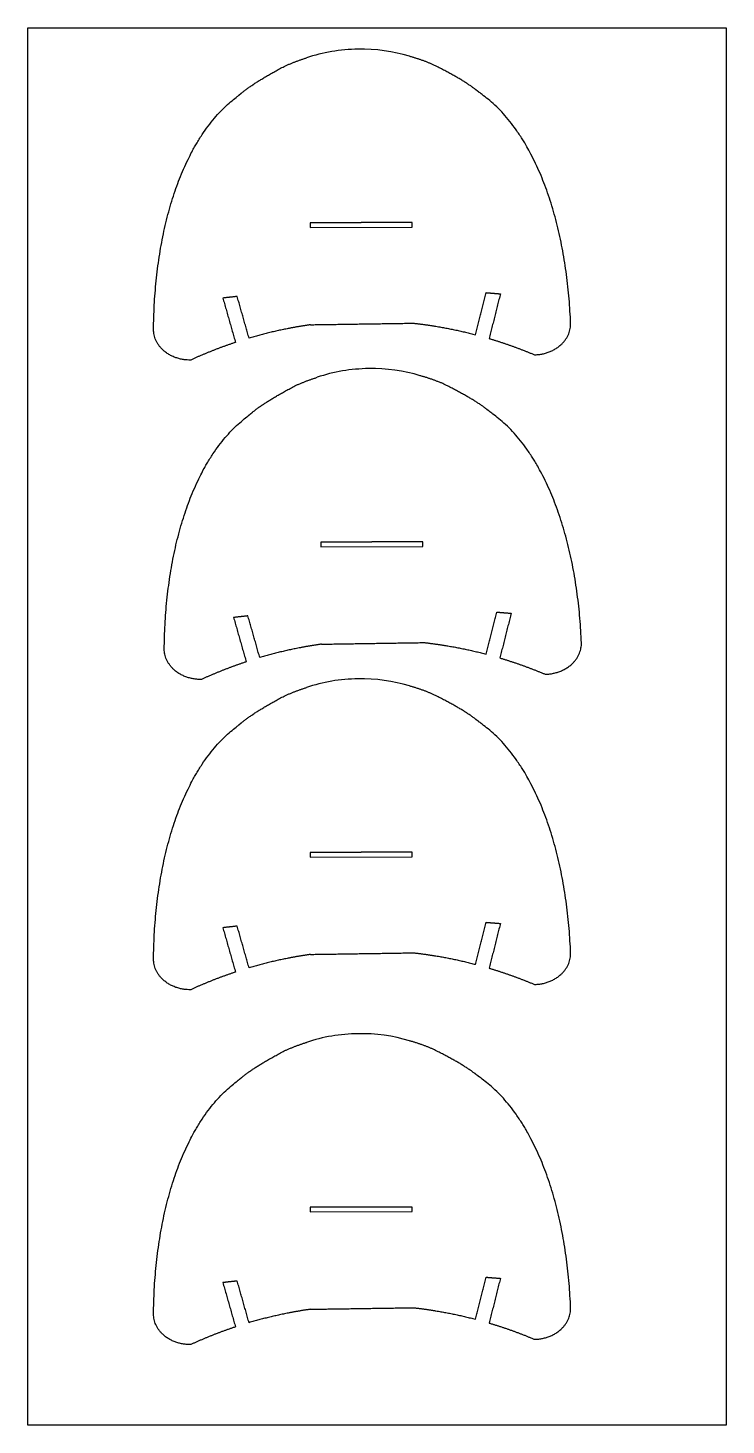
# Model space of a CAD drawing. Header units: metres. Extents: x 1979.8 to 2018, y 1971.1 to 1990.7.
# Drawn here: x 2007.944 to 2009.469, y 1987.332 to 1990.382 of the extents above; entities that cross this region are included whole.
import ezdxf

# ---------------------------------------------------------------- set-up
doc = ezdxf.new("R2010")
doc.units = ezdxf.units.M
doc.layers.add('ΦΥΛΛΑ ΓΙΑ CNC', color=1, linetype='Continuous')
doc.layers.add('ΦΥΛΛΑ ΚΟΝΤΡΑ ΠΛΑΚΕ', color=131, linetype='Continuous')

msp = doc.modelspace()

# ---------------------------------------------------------------- linework, layer by layer
at = {"layer": 'ΦΥΛΛΑ ΓΙΑ CNC'}
for points in [[(2008.6722, 1989.9571), (2008.5607, 1989.9571), (2008.5607, 1989.9469), (2008.7836, 1989.9476), (2008.7836, 1989.9575), (2008.6722, 1989.9575)], [(2008.6956, 1989.2598), (2008.5842, 1989.2598), (2008.5842, 1989.2496), (2008.8071, 1989.2503), (2008.8071, 1989.2601), (2008.6956, 1989.2601)], [(2008.6722, 1988.5826), (2008.5607, 1988.5826), (2008.5607, 1988.5724), (2008.7836, 1988.573), (2008.7836, 1988.5829), (2008.6722, 1988.5829)], [(2008.6722, 1987.8078), (2008.5607, 1987.8078), (2008.5607, 1987.7976), (2008.7836, 1987.7983), (2008.7836, 1987.8082), (2008.6722, 1987.8082)]]:
    msp.add_lwpolyline(points, dxfattribs=at)
at = {"layer": 'ΦΥΛΛΑ ΓΙΑ CNC', "lineweight": -3}
for points, weights in [([(2008.5042, 1990.2984), (2008.528, 1990.3092), (2008.5529, 1990.317)], [0.931709150307, 0.919797461204, 0.911534052656]), ([(2008.827, 1990.3033), (2008.8029, 1990.3134), (2008.7778, 1990.3204)], [0.931709150307, 0.919797461204, 0.911534052656]), ([(2008.5619, 1989.7344), (2008.675, 1989.7361), (2008.7866, 1989.7378)], [0.999923417659, 0.942555254016, 1]), ([(2009.0508, 1989.6688), (2009.131, 1989.67), (2009.1299, 1989.7373)], [1, 0.707106781187, 1]), ([(2008.2999, 1989.6573), (2008.2197, 1989.6561), (2008.2187, 1989.7233)], [1, 0.707106781187, 1]), ([(2008.9518, 1989.7043), (2009.0023, 1989.6893), (2009.0508, 1989.6688)], [0.99651626955, 0.996723144745, 1]), ([(2008.3977, 1989.6958), (2008.3477, 1989.6793), (2008.2999, 1989.6573)], [0.99651626955, 0.996723144745, 1]), ([(2008.5276, 1989.601), (2008.5514, 1989.6118), (2008.5763, 1989.6196)], [0.931709150307, 0.919797461204, 0.911534052656]), ([(2008.8505, 1989.606), (2008.8264, 1989.616), (2008.8012, 1989.6231)], [0.931709150307, 0.919797461204, 0.911534052656]), ([(2008.5853, 1989.037), (2008.6984, 1989.0388), (2008.81, 1989.0405)], [0.999923417659, 0.942555254016, 1]), ([(2009.0742, 1988.9714), (2009.1544, 1988.9726), (2009.1534, 1989.0399)], [1, 0.707106781187, 1]), ([(2008.3234, 1988.96), (2008.2432, 1988.9587), (2008.2421, 1989.026)], [1, 0.707106781187, 1]), ([(2008.4212, 1988.9985), (2008.3712, 1988.9819), (2008.3234, 1988.96)], [0.99651626955, 0.996723144745, 1]), ([(2008.9753, 1989.0069), (2009.0257, 1988.9919), (2009.0742, 1988.9714)], [0.99651626955, 0.996723144745, 1]), ([(2008.5042, 1988.9238), (2008.528, 1988.9346), (2008.5529, 1988.9424)], [0.931709150307, 0.919797461204, 0.911534052656]), ([(2008.827, 1988.9287), (2008.8029, 1988.9388), (2008.7778, 1988.9458)], [0.931709150307, 0.919797461204, 0.911534052656]), ([(2008.5619, 1988.3598), (2008.675, 1988.3615), (2008.7866, 1988.3632)], [0.999923417659, 0.942555254016, 1]), ([(2009.0508, 1988.2942), (2009.131, 1988.2954), (2009.1299, 1988.3627)], [1, 0.707106781187, 1]), ([(2008.2999, 1988.2827), (2008.2197, 1988.2815), (2008.2187, 1988.3488)], [1, 0.707106781187, 1]), ([(2008.9518, 1988.3297), (2009.0023, 1988.3147), (2009.0508, 1988.2942)], [0.99651626955, 0.996723144745, 1]), ([(2008.3977, 1988.3212), (2008.3477, 1988.3047), (2008.2999, 1988.2827)], [0.99651626955, 0.996723144745, 1]), ([(2008.5042, 1988.1491), (2008.528, 1988.1599), (2008.5529, 1988.1677)], [0.931709150307, 0.919797461204, 0.911534052656]), ([(2008.827, 1988.154), (2008.8029, 1988.1641), (2008.7778, 1988.1711)], [0.931709150307, 0.919797461204, 0.911534052656]), ([(2008.2999, 1987.508), (2008.2197, 1987.5068), (2008.2187, 1987.574)], [1, 0.707106781187, 1]), ([(2008.5619, 1987.5851), (2008.675, 1987.5868), (2008.7866, 1987.5885)], [0.999923417659, 0.942555254016, 1]), ([(2009.0508, 1987.5195), (2009.131, 1987.5207), (2009.1299, 1987.588)], [1, 0.707106781187, 1]), ([(2008.3977, 1987.5465), (2008.3477, 1987.53), (2008.2999, 1987.508)], [0.99651626955, 0.996723144745, 1]), ([(2008.9518, 1987.555), (2009.0023, 1987.54), (2009.0508, 1987.5195)], [0.99651626955, 0.996723144745, 1])]:
    msp.add_rational_spline(points, weights, degree=2, dxfattribs=at)
for points in [[(2008.7777, 1990.3204), (2008.7423, 1990.3314), (2008.7039, 1990.3366), (2008.6268, 1990.3354), (2008.5883, 1990.3291), (2008.5529, 1990.317)], [(2008.8011, 1989.6231), (2008.7657, 1989.6341), (2008.7273, 1989.6393), (2008.6503, 1989.6381), (2008.6118, 1989.6317), (2008.5763, 1989.6196)], [(2008.7777, 1988.9458), (2008.7423, 1988.9568), (2008.7039, 1988.962), (2008.6268, 1988.9609), (2008.5883, 1988.9545), (2008.5529, 1988.9424)], [(2008.7777, 1988.1711), (2008.7423, 1988.1821), (2008.7039, 1988.1873), (2008.6268, 1988.1861), (2008.5883, 1988.1798), (2008.5529, 1988.1677)]]:
    msp.add_open_spline(points, degree=3, knots=[0, 0, 0, 0, 0.500337, 0.500337, 1.000843, 1.000843, 1.000843, 1.000843], dxfattribs=at)
for points, weights, knots in [([(2008.2187, 1989.7233), (2008.2223, 1990.0868), (2008.391, 1990.224), (2008.4021, 1990.2329), (2008.4131, 1990.2419), (2008.4418, 1990.2653), (2008.5042, 1990.2984)], [1, 0.888324260259, 1, 1, 1, 0.970376548073, 0.948940508878], [3.3219173, 3.3219173, 3.3219173, 3.7990306, 3.7990306, 3.8560209, 3.8560209, 3.9482049, 3.9482049, 3.9482049]), ([(2009.1299, 1989.7373), (2009.1152, 1990.1005), (2008.9424, 1990.2324), (2008.9311, 1990.241), (2008.9198, 1990.2496), (2008.8903, 1990.2721), (2008.827, 1990.3033)], [1, 0.888324260259, 1, 1, 1, 0.970376548073, 0.948940508878], [3.3219173, 3.3219173, 3.3219173, 3.7990306, 3.7990306, 3.8560209, 3.8560209, 3.9482049, 3.9482049, 3.9482049]), ([(2008.5619, 1989.7344), (2008.5374, 1989.7309), (2008.5131, 1989.7261), (2008.4697, 1989.7176), (2008.4274, 1989.7051)], [1, 0.999659318534, 1, 0.997248724701, 0.99666160826], [2.7549118, 2.7549118, 2.7549118, 2.8346643, 2.8346643, 2.9768778, 2.9768778, 2.9768778]), ([(2008.7866, 1989.7378), (2008.8112, 1989.735), (2008.8356, 1989.731), (2008.8792, 1989.7238), (2008.9219, 1989.7126)], [1, 0.999659318534, 1, 0.997248724701, 0.99666160826], [2.7549118, 2.7549118, 2.7549118, 2.8346643, 2.8346643, 2.9768778, 2.9768778, 2.9768778]), ([(2008.2421, 1989.026), (2008.2458, 1989.3895), (2008.4145, 1989.5266), (2008.4255, 1989.5356), (2008.4365, 1989.5446), (2008.4653, 1989.5679), (2008.5276, 1989.601)], [1, 0.888324260259, 1, 1, 1, 0.970376548073, 0.948940508878], [3.3219173, 3.3219173, 3.3219173, 3.7990306, 3.7990306, 3.8560209, 3.8560209, 3.9482049, 3.9482049, 3.9482049]), ([(2009.1534, 1989.0399), (2009.1386, 1989.4031), (2008.9658, 1989.5351), (2008.9545, 1989.5437), (2008.9432, 1989.5523), (2008.9138, 1989.5748), (2008.8505, 1989.606)], [1, 0.888324260259, 1, 1, 1, 0.970376548073, 0.948940508878], [3.3219173, 3.3219173, 3.3219173, 3.7990306, 3.7990306, 3.8560209, 3.8560209, 3.9482049, 3.9482049, 3.9482049]), ([(2008.5853, 1989.037), (2008.5608, 1989.0335), (2008.5365, 1989.0288), (2008.4932, 1989.0203), (2008.4508, 1989.0078)], [1, 0.999659318534, 1, 0.997248724701, 0.99666160826], [2.7549118, 2.7549118, 2.7549118, 2.8346643, 2.8346643, 2.9768778, 2.9768778, 2.9768778]), ([(2008.81, 1989.0405), (2008.8346, 1989.0377), (2008.8591, 1989.0337), (2008.9026, 1989.0265), (2008.9454, 1989.0153)], [1, 0.999659318534, 1, 0.997248724701, 0.99666160826], [2.7549118, 2.7549118, 2.7549118, 2.8346643, 2.8346643, 2.9768778, 2.9768778, 2.9768778]), ([(2008.2187, 1988.3488), (2008.2223, 1988.7123), (2008.391, 1988.8494), (2008.4021, 1988.8584), (2008.4131, 1988.8673), (2008.4418, 1988.8907), (2008.5042, 1988.9238)], [1, 0.888324260259, 1, 1, 1, 0.970376548073, 0.948940508878], [3.3219173, 3.3219173, 3.3219173, 3.7990306, 3.7990306, 3.8560209, 3.8560209, 3.9482049, 3.9482049, 3.9482049]), ([(2009.1299, 1988.3627), (2009.1152, 1988.7259), (2008.9424, 1988.8578), (2008.9311, 1988.8664), (2008.9198, 1988.8751), (2008.8903, 1988.8976), (2008.827, 1988.9287)], [1, 0.888324260259, 1, 1, 1, 0.970376548073, 0.948940508878], [3.3219173, 3.3219173, 3.3219173, 3.7990306, 3.7990306, 3.8560209, 3.8560209, 3.9482049, 3.9482049, 3.9482049]), ([(2008.5619, 1988.3598), (2008.5374, 1988.3563), (2008.5131, 1988.3515), (2008.4697, 1988.343), (2008.4274, 1988.3305)], [1, 0.999659318534, 1, 0.997248724701, 0.99666160826], [2.7549118, 2.7549118, 2.7549118, 2.8346643, 2.8346643, 2.9768778, 2.9768778, 2.9768778]), ([(2008.7866, 1988.3632), (2008.8112, 1988.3605), (2008.8356, 1988.3565), (2008.8792, 1988.3493), (2008.9219, 1988.3381)], [1, 0.999659318534, 1, 0.997248724701, 0.99666160826], [2.7549118, 2.7549118, 2.7549118, 2.8346643, 2.8346643, 2.9768778, 2.9768778, 2.9768778]), ([(2008.2187, 1987.574), (2008.2223, 1987.9375), (2008.391, 1988.0747), (2008.4021, 1988.0836), (2008.4131, 1988.0926), (2008.4418, 1988.116), (2008.5042, 1988.1491)], [1, 0.888324260259, 1, 1, 1, 0.970376548073, 0.948940508878], [3.3219173, 3.3219173, 3.3219173, 3.7990306, 3.7990306, 3.8560209, 3.8560209, 3.9482049, 3.9482049, 3.9482049]), ([(2009.1299, 1987.588), (2009.1152, 1987.9512), (2008.9424, 1988.0831), (2008.9311, 1988.0917), (2008.9198, 1988.1003), (2008.8903, 1988.1228), (2008.827, 1988.154)], [1, 0.888324260259, 1, 1, 1, 0.970376548073, 0.948940508878], [3.3219173, 3.3219173, 3.3219173, 3.7990306, 3.7990306, 3.8560209, 3.8560209, 3.9482049, 3.9482049, 3.9482049]), ([(2008.5619, 1987.5851), (2008.5374, 1987.5816), (2008.5131, 1987.5768), (2008.4697, 1987.5683), (2008.4274, 1987.5558)], [1, 0.999659318534, 1, 0.997248724701, 0.99666160826], [2.7549118, 2.7549118, 2.7549118, 2.8346643, 2.8346643, 2.9768778, 2.9768778, 2.9768778]), ([(2008.7866, 1987.5885), (2008.8112, 1987.5857), (2008.8356, 1987.5817), (2008.8792, 1987.5745), (2008.9219, 1987.5633)], [1, 0.999659318534, 1, 0.997248724701, 0.99666160826], [2.7549118, 2.7549118, 2.7549118, 2.8346643, 2.8346643, 2.9768778, 2.9768778, 2.9768778])]:
    msp.add_rational_spline(points, weights, degree=2, knots=knots, dxfattribs=at)
for points, degree in [([(2008.4015, 1989.7961), (2008.3858, 1989.7944), (2008.3702, 1989.7926)], 2), ([(2008.3702, 1989.7926), (2008.3839, 1989.7442), (2008.3977, 1989.6958)], 2), ([(2008.4274, 1989.7051), (2008.4144, 1989.7506), (2008.4015, 1989.7961)], 2), ([(2008.9219, 1989.7126), (2008.9335, 1989.7585), (2008.945, 1989.8044)], 2), ([(2008.945, 1989.8044), (2008.9607, 1989.8031), (2008.9764, 1989.8019)], 2), ([(2008.9764, 1989.8019), (2008.9641, 1989.7531), (2008.9518, 1989.7043)], 2), ([(2008.5618, 1989.7344), (2008.5618, 1989.7344), (2008.5618, 1989.7345), (2008.5618, 1989.7346)], 3), ([(2008.4249, 1989.0988), (2008.4093, 1989.097), (2008.3936, 1989.0953)], 2), ([(2008.3936, 1989.0953), (2008.4074, 1989.0469), (2008.4212, 1988.9985)], 2), ([(2008.4508, 1989.0078), (2008.4379, 1989.0533), (2008.4249, 1989.0988)], 2), ([(2008.9454, 1989.0153), (2008.9569, 1989.0612), (2008.9685, 1989.1071)], 2), ([(2008.9685, 1989.1071), (2008.9842, 1989.1058), (2008.9999, 1989.1045)], 2), ([(2008.9999, 1989.1045), (2008.9876, 1989.0557), (2008.9753, 1989.0069)], 2), ([(2008.5852, 1989.037), (2008.5852, 1989.0371), (2008.5852, 1989.0372), (2008.5852, 1989.0372)], 3), ([(2008.4015, 1988.4215), (2008.3858, 1988.4198), (2008.3702, 1988.418)], 2), ([(2008.3702, 1988.418), (2008.3839, 1988.3696), (2008.3977, 1988.3212)], 2), ([(2008.4274, 1988.3305), (2008.4144, 1988.376), (2008.4015, 1988.4215)], 2), ([(2008.9219, 1988.3381), (2008.9335, 1988.384), (2008.945, 1988.4298)], 2), ([(2008.945, 1988.4298), (2008.9607, 1988.4286), (2008.9764, 1988.4273)], 2), ([(2008.9764, 1988.4273), (2008.9641, 1988.3785), (2008.9518, 1988.3297)], 2), ([(2008.5618, 1988.3598), (2008.5618, 1988.3599), (2008.5618, 1988.3599), (2008.5618, 1988.36)], 3), ([(2008.9219, 1987.5633), (2008.9335, 1987.6092), (2008.945, 1987.6551)], 2), ([(2008.945, 1987.6551), (2008.9607, 1987.6538), (2008.9764, 1987.6526)], 2), ([(2008.4015, 1987.6468), (2008.3858, 1987.6451), (2008.3702, 1987.6433)], 2), ([(2008.3702, 1987.6433), (2008.3839, 1987.5949), (2008.3977, 1987.5465)], 2), ([(2008.4274, 1987.5558), (2008.4144, 1987.6013), (2008.4015, 1987.6468)], 2), ([(2008.9764, 1987.6526), (2008.9641, 1987.6038), (2008.9518, 1987.555)], 2), ([(2008.5618, 1987.5851), (2008.5618, 1987.5851), (2008.5618, 1987.5852), (2008.5618, 1987.5853)], 3)]:
    msp.add_open_spline(points, degree=degree, dxfattribs=at)
at = {"layer": 'ΦΥΛΛΑ ΚΟΝΤΡΑ ΠΛΑΚΕ'}
msp.add_lwpolyline([(2007.9444, 1990.3823), (2009.4694, 1990.3823), (2009.4694, 1987.3323), (2007.9444, 1987.3323)], close=True, dxfattribs=at)

doc.saveas('drawing.dxf')
